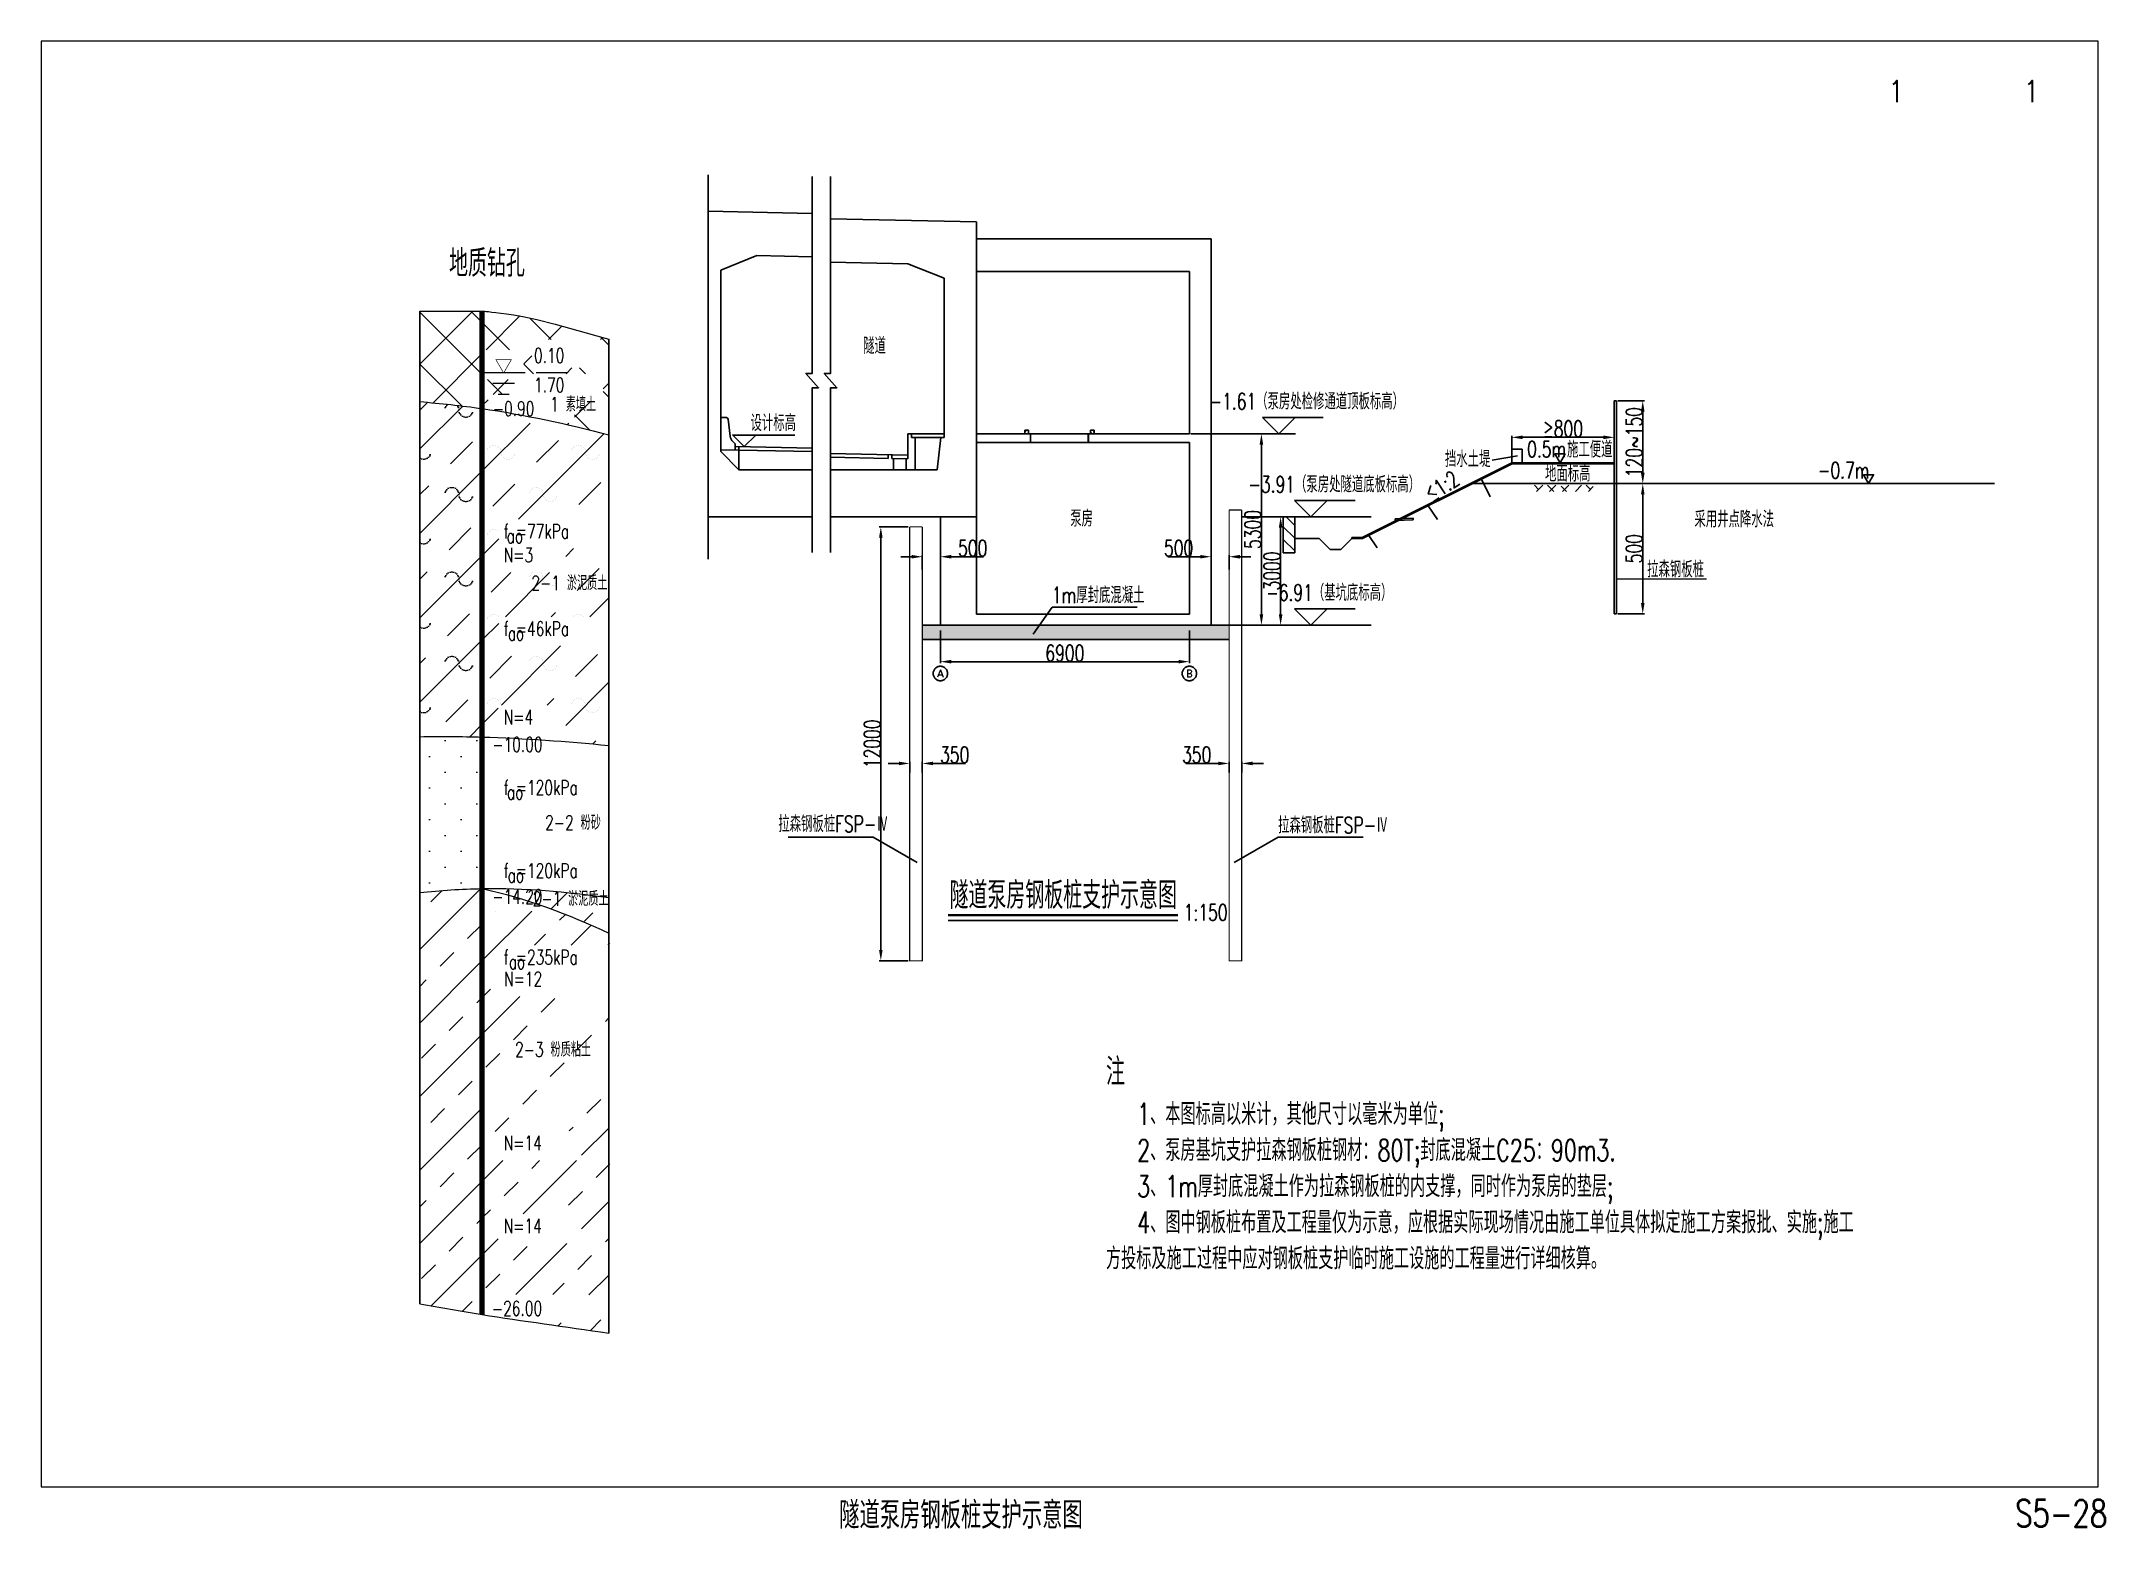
# Paper-space layout '布局1' of a CAD drawing. Header units: millimetres. Extents: x 30 to 411, y 12 to 287.
# The model-space entities are those that its viewports show. They can reach past a viewport. Long polylines and large blocks are cut down to what shows.
import ezdxf
from ezdxf.enums import TextEntityAlignment as Align

# ---------------------------------------------------------------- set-up
doc = ezdxf.new("R2010")
doc.units = ezdxf.units.MM
doc.header["$LTSCALE"] = 1000
for name, pattern in [('ACAD_ISO04W100', [30, 24, -3, 0, -3]), ('CENTER', [2, 1.25, -0.25, 0.25, -0.25]), ('DASHED', [0.75, 0.5, -0.25]), ('连续线', [10, 10, 0])]:
    doc.linetypes.add(name, pattern=pattern)
for name, color, linetype in [('AXIS', 1, 'CENTER'), ('AXIS_TEXT', 7, 'Continuous'), ('C3', 3, 'Continuous'), ('DIM', 3, 'Continuous'), ('DIM_ELEV', 3, 'Continuous'), ('GJ', 4, 'Continuous'), ('GZ', 3, 'Continuous'), ('LG', 1, 'Continuous'), ('TEXT', 7, 'Continuous'), ('THIN', 7, 'Continuous'), ('WINDOW', 4, 'Continuous'), ('ZDB', 7, 'Continuous'), ('中心线', 5, 'ACAD_ISO04W100'), ('外轮廓线', 1, 'Continuous'), ('文字', 7, 'Continuous'), ('板桩', 6, 'Continuous'), ('标注', 3, 'Continuous'), ('次轮廓线', 7, 'Continuous'), ('轮廓线', 1, 'Continuous')]:
    doc.layers.add(name, color=color, linetype=linetype)
for name, color, linetype, lineweight in [('poubase', 7, 'Continuous', 9), ('图层1', 7, 'Continuous', 9), ('引线', 7, 'Continuous', 13), ('水位', 7, 'Continuous', 0), ('钻孔孔轴', 7, 'Continuous', 0)]:
    doc.layers.add(name, color=color, linetype=linetype, lineweight=lineweight)
doc.styles.add('_TCH_AXIS', font='COMPLEX', dxfattribs={"bigfont": 'GBCBIG'})
doc.styles.add('COMPLEX', font='COMPLEX')
doc.styles.add('KT_宋体', font='宋体', dxfattribs={"height": 2.5})
doc.styles.get("Standard").update_dxf_attribs({"font": 'simplex1.shx', "width": 0.7, "bigfont": 'hztxt.shx'})
doc.styles.add('tk', font='simplex1.shx', dxfattribs={"width": 0.75, "bigfont": 'hztxt.shx'})
doc.styles.add('TSSD_Label', font='simplex1.shx', dxfattribs={"width": 0.7, "bigfont": 'hztxt.shx'})
doc.dimstyles.get("Standard").update_dxf_attribs({"dimscale": 150, "dimtxt": 3, "dimasz": 2, "dimexe": 0.3, "dimexo": 0.3, "dimgap": 0.09, "dimtad": 1, "dimdec": 0, "dimzin": 0, "dimdsep": 46, "dimtxsty": 'Standard', "dimcen": 0.09, "dimdle": 0.3, "dimclrd": 3, "dimclre": 3, "dimclrt": 3, "dimadec": 0, "dimazin": 0, "dimtfac": 1, "dimtdec": 0, "dimtofl": 0, "dimtmove": 0, "dimatfit": 3, "dimfxl": 0, "dimtolj": 1, "dimtzin": 0, "dimarcsym": 0})
pattern_1 = [(45, (-422956.31, -191806.65), (-88.38835, 88.38835), []), (50, (-422956.3, -191806.65), (358.6301, -31.3761), [37.5, -412.5]), (355, (-422956.3, -191806.65), (-69.3757, 376.0961), [30, -330]), (100.4514, (-422926.42, -191809.27), (289.2547, 344.7198), [31.8701, -350.571]), (46.1842, (-422956.3, -191706.65), (533.6205, -82.7595), [56.25, -618.75]), (96.6356, (-422911.84, -191713.55), (467.3314, 487.059), [47.805, -525.8565]), (351.1842, (-422956.3, -191706.65), (467.331, 487.0593), [45, -495]), (21, (-422906.3, -191731.65), (298.4535, -201.30945), [37.5, -412.5]), (326, (-422906.3, -191731.65), (121.6577, 362.575), [30, -330]), (71.4514, (-422881.44, -191748.43), (420.1113, 161.2652), [31.8701, -350.571]), (37.5, (-422956.31, -191806.65), (6.07993, 166.44693), [0, -326, 0, -335, 0, -331.25]), (7.5, (-422956.3, -191806.65), (131.53477, 197.20586), [0, -191, 0, -318.5, 0, -126.25]), (327.5, (-423067.81, -191806.65), (266.91122, -11.27744), [0, -125, 0, -390, 0, -517.5]), (317.5, (-423117.8, -191806.65), (291.5931, 50.0525), [0, -162.5, 0, -259, 0, -367.5])]

psp = doc.layouts.new('布局1')

# ---------------------------------------------------------------- texts
at = {"style": 'tk', "width": 0.75}
for p in [(371.37, 275.76), (396.37, 275.76)]:
    psp.add_text('1', height=4, dxfattribs=at).set_placement(p)
at = {"layer": 'ZDB', "insert": (226.7, 60.14), "char_height": 4, "width": 140.4615, "attachment_point": 7}
psp.add_mtext('{\\H1.25x;注\\P}   1、本图标高以米计，其他尺寸以毫米为单位;\\P   2、泵房基坑支护拉森钢板桩钢材：80T;封底混凝土C25：90m3.\\P   3、1m厚封底混凝土作为拉森钢板桩的内支撑，同时作为泵房的垫层;\\P   4、图中钢板桩布置及工程量仅为示意，应根据实际现场情况由施工单位具体拟定施工方案报批、实施;施工方投标及施工过程中应对钢板桩支护临时施工设施的工程量进行详细核算。', dxfattribs=at)
at = {"layer": '文字', "style": 'tk', "width": 0.75}
for s, p in [('隧道泵房钢板桩支护示意图', (177.41, 12.27)), ('S5-28', (394.66, 12.59))]:
    psp.add_text(s, height=5, dxfattribs=at).set_placement(p)

msp = doc.modelspace()

# ---------------------------------------------------------------- texts
at = {"layer": 'C3', "color": 0, "width": 0.7}
msp.add_text('≤1:2', height=450, rotation=33.71799, dxfattribs=at).set_placement((-354485.2, -277294.9))
at = {"layer": 'TEXT', "style": 'TSSD_Label', "width": 0.7}
for s, height, p in [('地质钻孔', 750, (-379618.3, -271260.4)), ('-1.61（泵房处检修通道顶板标高）', 450, (-355255.3, -274846)), ('-3.91（泵房处隧道底板标高）', 450, (-354809.1, -277146)), ('-6.91（基坑底标高）', 450, (-355576.2, -280146))]:
    msp.add_text(s, height=height, dxfattribs=at).set_placement(p, align=Align.BOTTOM_RIGHT)
for s, p in [('0.5m', (-351841.7, -276036)), ('施工便道', (-350737.7, -276043.9)), ('挡水土堤', (-354119.6, -276308.7)), ('-0.7m', (-343788, -276622.3)), ('地面标高', (-351346.7, -276711.3)), ('采用井点降水法', (-347205.9, -277978.1)), ('拉森钢板桩', (-348516.3, -279365))]:
    msp.add_text(s, height=450, dxfattribs=at).set_placement(p)
at = {"layer": 'TEXT', "ltscale": 99, "style": 'TSSD_Label', "width": 0.7}
for s, p in [('1m厚封底混凝土', (-365010.9, -280078.8)), ('拉森钢板桩FSP-Ⅳ', (-372593.8, -286420)), ('拉森钢板桩FSP-Ⅳ', (-358745, -286453.3))]:
    msp.add_text(s, height=450, dxfattribs=at).set_placement(p)
at = {"layer": 'THIN', "style": 'TSSD_Label', "width": 0.7}
msp.add_text('0.10', height=400, dxfattribs=at).set_placement((-378944.5, -273536), align=Align.BOTTOM_CENTER)
msp.add_text('1.70', height=400, dxfattribs=at).set_placement((-378944.5, -273836), align=Align.TOP_CENTER)
for s, p in [('1 素填土', (-378279.9, -274565.8)), ('2-1 淤泥质土', (-378382.5, -279516.8)), ('2-2 粉砂', (-378283.5, -286156.1)), ('2-1 淤泥质土', (-378349.4, -288263.1)), ('2-3 粉质粘土', (-378836.4, -292443.7))]:
    msp.add_text(s, height=400, dxfattribs=at).set_placement(p, align=Align.MIDDLE_CENTER)
for s, p in [('-0.90', (-380505.7, -274686)), ('-10.00', (-380518.7, -283994)), ('-14.20', (-380518.7, -288207)), ('-26.00', (-380531.5, -299618.3))]:
    msp.add_text(s, height=400, dxfattribs=at).set_placement(p, align=Align.MIDDLE_LEFT)
for s, p in [('f =77kPa', (-380205.7, -277886)), ('N=3', (-380205.7, -278544)), ('f =46kPa', (-380205.7, -280586)), ('N=4', (-380205.7, -283036)), ('f =120kPa', (-380205.7, -284986)), ('f =120kPa', (-380205.7, -287286)), ('f =235kPa', (-380205.7, -289686)), ('N=12', (-380192.9, -290289.6)), ('N=14', (-380205.7, -294836)), ('N=14', (-380205.7, -297136))]:
    msp.add_text(s, height=400, dxfattribs=at).set_placement(p, align=Align.TOP_LEFT)
for p in [(-380123.3, -278534), (-380091.5, -281234), (-380115.9, -285634), (-380093.7, -287934), (-380063.1, -290334)]:
    msp.add_text('ao', height=400, dxfattribs=at).set_placement(p, align=Align.BOTTOM_LEFT)
at = {"layer": '文字', "width": 0.7}
for s, p in [('隧道', (-369927.9, -272946.9)), ('设计标高', (-372733.3, -275084.6)), ('泵房', (-364188.8, -277731.4))]:
    msp.add_text(s, height=450, dxfattribs=at).set_placement(p, align=Align.MIDDLE_CENTER)
for s, height, p in [('隧道泵房钢板桩支护示意图', 750, (-367849.2, -288546.6)), ('1:150', 450, (-361358.1, -288871.6))]:
    msp.add_text(s, height=height, dxfattribs=at).set_placement(p)
at = {"layer": '水位', "color": 7, "style": 'KT_宋体'}
msp.add_text('▽', height=360, dxfattribs=at).set_placement((-380205.7, -273794), align=Align.BOTTOM_CENTER)

# ---------------------------------------------------------------- blocks, each defined once
blk = doc.blocks.new('*D6')
at = {"layer": 'DEFPOINTS', "color": 0, "ltscale": 100}
for p in [(-349429, -275483), (-352268, -276186), (-349429, -276216)]:
    blk.add_point(p, dxfattribs=at)
at = {"layer": 'DIM', "color": 3, "lineweight": -2, "ltscale": 100}
for p, q in [((-352268, -276141), (-352268, -275438)), ((-351968, -275483), (-349729, -275483)), ((-349429, -276171), (-349429, -275438))]:
    blk.add_line(p, q, dxfattribs=at)
at = {"layer": 'DIM', "color": 3, "ltscale": 100}
for points in [[(-351968, -275433), (-351968, -275533), (-352268, -275483)], [(-349729, -275433), (-349729, -275533), (-349429, -275483)]]:
    blk.add_solid(points, dxfattribs=at)
at = {"layer": 'DIM', "color": 3, "ltscale": 100, "insert": (-350849, -275245), "char_height": 450, "attachment_point": 5}
blk.add_mtext('\\A1;≥800', dxfattribs=at)
blk = doc.blocks.new('*D7')
at = {"layer": 'DEFPOINTS', "color": 0, "ltscale": 100}
for p in [(-349370, -274472), (-349370, -276764), (-348638, -276764)]:
    blk.add_point(p, dxfattribs=at)
at = {"layer": 'DIM', "color": 3, "lineweight": -2, "ltscale": 100}
for p, q in [((-349325, -274472), (-348593, -274472)), ((-348638, -274772), (-348638, -276464)), ((-349325, -276764), (-348593, -276764))]:
    blk.add_line(p, q, dxfattribs=at)
at = {"layer": 'DIM', "color": 3, "ltscale": 100}
for points in [[(-348688, -274772), (-348588, -274772), (-348638, -274472)], [(-348688, -276464), (-348588, -276464), (-348638, -276764)]]:
    blk.add_solid(points, dxfattribs=at)
at = {"layer": 'DIM', "color": 3, "ltscale": 100, "insert": (-348877, -275618), "char_height": 450, "attachment_point": 5, "rotation": 90}
blk.add_mtext('\\A1;120~150', dxfattribs=at)
blk = doc.blocks.new('*D8')
at = {"layer": 'DEFPOINTS', "color": 0, "ltscale": 100}
for p in [(-349370, -276764), (-349370, -280373), (-348638, -280373)]:
    blk.add_point(p, dxfattribs=at)
at = {"layer": 'DIM', "color": 3, "lineweight": -2, "ltscale": 100}
for p, q in [((-349325, -276764), (-348593, -276764)), ((-348638, -277064), (-348638, -280073)), ((-349325, -280373), (-348593, -280373))]:
    blk.add_line(p, q, dxfattribs=at)
at = {"layer": 'DIM', "color": 3, "ltscale": 100}
for points in [[(-348688, -277064), (-348588, -277064), (-348638, -276764)], [(-348688, -280073), (-348588, -280073), (-348638, -280373)]]:
    blk.add_solid(points, dxfattribs=at)
at = {"layer": 'DIM', "color": 3, "ltscale": 100, "insert": (-348877, -278568), "char_height": 450, "attachment_point": 5, "rotation": 90}
blk.add_mtext('\\A1;500', dxfattribs=at)
blk = doc.blocks.new('*D9')
at = {"color": 3, "lineweight": -2}
for p, q in [((-368103, -281252), (-368103, -281744)), ((-361203, -281252), (-361203, -281744)), ((-367803, -281699), (-361503, -281699))]:
    blk.add_line(p, q, dxfattribs=at)
at = {"color": 3}
for points in [[(-367803, -281649), (-367803, -281749), (-368103, -281699)], [(-361503, -281649), (-361503, -281749), (-361203, -281699)]]:
    blk.add_solid(points, dxfattribs=at)
at = {"layer": 'DEFPOINTS', "color": 0}
for p in [(-368103, -281207), (-361203, -281207), (-361203, -281699)]:
    blk.add_point(p, dxfattribs=at)
at = {"color": 3, "insert": (-364653, -281461), "char_height": 450, "attachment_point": 5}
blk.add_mtext('\\A1;6900', dxfattribs=at)
blk = doc.blocks.new('_AXISO')
blk.add_circle((0, 0), 0.5)
at = {"layer": 'AXIS_TEXT', "style": 'COMPLEX', "width": 1.041667}
blk.add_attdef('A', text='', height=0.56, dxfattribs=at).set_placement((-0.25, -0.28), (0.25, -0.28), align=Align.FIT)
blk = doc.blocks.new('*D10')
at = {"color": 3, "lineweight": -2}
for p, q in [((-361158, -275386), (-359161, -275386)), ((-359206, -275686), (-359206, -280386)), ((-361158, -280686), (-359161, -280686))]:
    blk.add_line(p, q, dxfattribs=at)
at = {"color": 3}
for points in [[(-359256, -275686), (-359156, -275686), (-359206, -275386)], [(-359256, -280386), (-359156, -280386), (-359206, -280686)]]:
    blk.add_solid(points, dxfattribs=at)
at = {"layer": 'DEFPOINTS', "color": 0}
for p in [(-361203, -275386), (-361203, -280686), (-359206, -280686)]:
    blk.add_point(p, dxfattribs=at)
at = {"color": 3, "insert": (-359445, -278036), "char_height": 450, "attachment_point": 5, "rotation": 90}
blk.add_mtext('\\A1;5300', dxfattribs=at)
blk = doc.blocks.new('*D11')
at = {"color": 3, "lineweight": -2}
for p, q in [((-360403, -284518), (-361297, -284518)), ((-360103, -284768), (-360103, -284473)), ((-359753, -284768), (-359753, -284473)), ((-359453, -284518), (-359153, -284518))]:
    blk.add_line(p, q, dxfattribs=at)
at = {"color": 3}
for points in [[(-360403, -284468), (-360403, -284568), (-360103, -284518)], [(-359453, -284468), (-359453, -284568), (-359753, -284518)]]:
    blk.add_solid(points, dxfattribs=at)
at = {"layer": 'DEFPOINTS', "color": 0}
for p in [(-360103, -284518), (-360103, -284813), (-359753, -284813)]:
    blk.add_point(p, dxfattribs=at)
at = {"color": 3, "insert": (-361000, -284279), "char_height": 450, "attachment_point": 5}
blk.add_mtext('\\A1;350', dxfattribs=at)
blk = doc.blocks.new('*D12')
at = {"color": 3, "lineweight": -2}
for p, q in [((-369253, -284518), (-369553, -284518)), ((-368953, -284768), (-368953, -284473)), ((-368603, -284768), (-368603, -284473)), ((-368303, -284518), (-367409, -284518))]:
    blk.add_line(p, q, dxfattribs=at)
at = {"color": 3}
for points in [[(-369253, -284468), (-369253, -284568), (-368953, -284518)], [(-368303, -284468), (-368303, -284568), (-368603, -284518)]]:
    blk.add_solid(points, dxfattribs=at)
at = {"layer": 'DEFPOINTS', "color": 0}
for p in [(-368603, -284518), (-368953, -284813), (-368603, -284813)]:
    blk.add_point(p, dxfattribs=at)
at = {"color": 3, "insert": (-367706, -284279), "char_height": 450, "attachment_point": 5}
blk.add_mtext('\\A1;350', dxfattribs=at)
blk = doc.blocks.new('*D13')
at = {"color": 3, "lineweight": -2}
for p, q in [((-368903, -278791), (-369203, -278791)), ((-368603, -279141), (-368603, -278746)), ((-368103, -279141), (-368103, -278746)), ((-367803, -278791), (-366909, -278791))]:
    blk.add_line(p, q, dxfattribs=at)
at = {"color": 3}
for points in [[(-368903, -278741), (-368903, -278841), (-368603, -278791)], [(-367803, -278741), (-367803, -278841), (-368103, -278791)]]:
    blk.add_solid(points, dxfattribs=at)
at = {"layer": 'DEFPOINTS', "color": 0}
for p in [(-368603, -278791), (-368603, -279186), (-368103, -279186)]:
    blk.add_point(p, dxfattribs=at)
at = {"color": 3, "insert": (-367206, -278553), "char_height": 450, "attachment_point": 5}
blk.add_mtext('\\A1;500', dxfattribs=at)
blk = doc.blocks.new('*D14')
at = {"color": 3, "lineweight": -2}
for p, q in [((-360903, -278791), (-361797, -278791)), ((-360603, -279141), (-360603, -278746)), ((-360103, -279141), (-360103, -278746)), ((-359803, -278791), (-359503, -278791))]:
    blk.add_line(p, q, dxfattribs=at)
at = {"color": 3}
for points in [[(-360903, -278741), (-360903, -278841), (-360603, -278791)], [(-359803, -278741), (-359803, -278841), (-360103, -278791)]]:
    blk.add_solid(points, dxfattribs=at)
at = {"layer": 'DEFPOINTS', "color": 0}
for p in [(-360103, -278791), (-360603, -279186), (-360103, -279186)]:
    blk.add_point(p, dxfattribs=at)
at = {"color": 3, "insert": (-361500, -278553), "char_height": 450, "attachment_point": 5}
blk.add_mtext('\\A1;500', dxfattribs=at)
blk = doc.blocks.new('*D15')
at = {"color": 3, "lineweight": -2}
for p, q in [((-358931, -277686), (-358629, -277686)), ((-358674, -277986), (-358674, -280386)), ((-359259, -280686), (-358629, -280686))]:
    blk.add_line(p, q, dxfattribs=at)
at = {"color": 3}
for points in [[(-358724, -277986), (-358624, -277986), (-358674, -277686)], [(-358724, -280386), (-358624, -280386), (-358674, -280686)]]:
    blk.add_solid(points, dxfattribs=at)
at = {"layer": 'DEFPOINTS', "color": 0}
for p in [(-358976, -277686), (-359304, -280686), (-358674, -280686)]:
    blk.add_point(p, dxfattribs=at)
at = {"color": 3, "insert": (-358913, -279186), "char_height": 450, "attachment_point": 5, "rotation": 90}
blk.add_mtext('\\A1;3000', dxfattribs=at)
blk = doc.blocks.new('*D16')
at = {"color": 3, "lineweight": -2}
for p, q in [((-368998, -277964), (-369798, -277964)), ((-369753, -278264), (-369753, -289686)), ((-368998, -289986), (-369798, -289986))]:
    blk.add_line(p, q, dxfattribs=at)
at = {"color": 3}
for points in [[(-369803, -278264), (-369703, -278264), (-369753, -277964)], [(-369803, -289686), (-369703, -289686), (-369753, -289986)]]:
    blk.add_solid(points, dxfattribs=at)
at = {"layer": 'DEFPOINTS', "color": 0}
for p in [(-368953, -277964), (-369753, -289986), (-368953, -289986)]:
    blk.add_point(p, dxfattribs=at)
at = {"color": 3, "insert": (-369992, -283975), "char_height": 450, "attachment_point": 5, "rotation": 90}
blk.add_mtext('\\A1;12000', dxfattribs=at)

# ---------------------------------------------------------------- dimensions: what is measured, and where the dimension line sits
at = {"color": 0}
for base, p1, p2, picture, middle in [((-359206.5, -280686), (-361202.9, -275386), (-361202.9, -280686), '*D10', (-359445, -278036)), ((-358674.4, -280686), (-358975.7, -277686.4), (-359304.4, -280686), '*D15', (-358912.9, -279186.2))]:
    dim = msp.add_linear_dim(base=base, p1=p1, p2=p2, angle=90, dimstyle='Standard', dxfattribs=at)
    dim.commit()
    dim.dimension.update_dxf_attribs({"geometry": picture, "text_midpoint": middle})
dim = msp.add_linear_dim(base=(-369753.2, -289986), p1=(-368952.9, -277964), p2=(-368952.9, -289986), angle=90, text='12000', dimstyle='Standard', dxfattribs=at)
dim.commit()
dim.dimension.update_dxf_attribs({"geometry": '*D16', "text_midpoint": (-369991.7, -283975)})
for base, p1, p2, angle, picture, middle in [((-368602.9, -278791.5), (-368102.9, -279186), (-368602.9, -279186), 180, '*D13', (-367205.9, -278791.5)), ((-360102.9, -278791.5), (-360602.9, -279186), (-360102.9, -279186), 0, '*D14', (-361499.9, -278791.5))]:
    dim = msp.add_linear_dim(base=base, p1=p1, p2=p2, angle=angle, dimstyle='Standard', dxfattribs=at)
    dim.commit()
    dim.dimension.update_dxf_attribs({"geometry": picture, "text_midpoint": middle, "dimtype": 161})
for p1, p2, distance, picture, middle in [((-368102.9, -281207), (-361202.9, -281207), -492.4, '*D9', (-364652.9, -281460.9)), ((-368952.9, -284813.1), (-368602.9, -284813.1), 295.3, '*D12', (-367705.9, -284279.3)), ((-359752.9, -284813.1), (-360102.9, -284813.1), -295.3, '*D11', (-360999.9, -284279.3))]:
    dim = msp.add_aligned_dim(p1=p1, p2=p2, distance=distance, dimstyle='Standard', dxfattribs=at)
    dim.commit()
    dim.dimension.update_dxf_attribs({"geometry": picture, "text_midpoint": middle})
at = {"layer": 'DIM', "ltscale": 100}
for base, p1, p2, angle, text, picture, middle in [((-348638, -276763.8), (-349370.3, -274472.3), (-349370.3, -276763.8), 90, '120~150', '*D7', (-348876.5, -275618.1)), ((-349429.1, -275483.3), (-352268.2, -276185.5), (-349429.1, -276215.5), 180, '≥800', '*D6', (-350848.6, -275244.8)), ((-348638, -280372.6), (-349370.3, -276763.8), (-349370.3, -280372.6), 90, '500', '*D8', (-348876.5, -278568.2))]:
    dim = msp.add_linear_dim(base=base, p1=p1, p2=p2, angle=angle, text=text, dimstyle='Standard', dxfattribs=at)
    dim.commit()
    dim.dimension.update_dxf_attribs({"geometry": picture, "text_midpoint": middle})

# ---------------------------------------------------------------- hatches: boundary and pattern name
h = msp.add_hatch()
h.set_pattern_fill('ANGLE', color=8, scale=10, style=0)
h.set_pattern_definition([(0, (0, 0), (0, 69.85), [50.8, -19.05]), (90, (0, 0), (-69.85, 4e-15), [50.8, -19.05])])
h.paths.add_polyline_path([(-368602.9, -280686), (-368602.9, -281086), (-360102.9, -281086), (-360102.9, -280686)])
at = {"layer": 'GZ'}
h = msp.add_hatch(dxfattribs=at)
h.set_pattern_fill('ANSI38', color=256, scale=80, style=0)
h.set_pattern_definition([(45, (-840948.37, -555853.95), (-179.60512, 179.60512), []), (135, (-840948.37, -555853.95), (-538.81537, 179.60512), [635, -381])])
h.paths.add_polyline_path([(-350009.2, -276985.5), (-350009.2, -276811.9), (-351723.5, -276811.9), (-351723.5, -276985.5)])
h = msp.add_hatch(dxfattribs=at)
h.set_pattern_fill('ANSI31', color=256, scale=2000, style=0)
h.set_pattern_definition([(135, (177603.26, -549706.7), (176.7767, 176.7767), [])])
h.paths.add_polyline_path([(-358602.9, -277686.4), (-358283.3, -277686.4), (-358283.3, -278686.4), (-358602.9, -278686.4)])
at = {"layer": '图层1'}
h = msp.add_hatch(dxfattribs=at)
h.set_pattern_fill('素填土', color=256, scale=90, style=0)
h.set_pattern_definition([(45, (-559651.2, -342576), (-720.0186, 720.0186), []), (135, (-558211.2, -342576), (-720.0186, -720.0186), [])])
h.paths.add_polyline_path([(-395470.6, -273207.2), (-393501.4, -273207.2), (-393501.4, -272419.7), (-395470.6, -272419.7)], flags=25)
h.paths.add_polyline_path([(-395470.6, -272259.2), (-393501.4, -272259.2), (-393501.4, -271471.7), (-395470.6, -271471.7)], flags=9)
h.paths.add_polyline_path([(-396820.2, -272583.5), (-395691.9, -272583.5), (-395691.9, -271758.5), (-396820.2, -271758.5)], flags=24)
h.paths.add_polyline_path([(-382527.3, -271986), (-382527.3, -274493.5), (-382514.2, -274494.6), (-382469.1, -274498.5), (-382424, -274502.5), (-382378.9, -274506.5), (-382333.8, -274510.6), (-382288.7, -274514.7), (-382243.6, -274518.9), (-382198.5, -274523.1), (-382153.4, -274527.4), (-382108.4, -274531.7), (-382063.3, -274536.1), (-382018.2, -274540.6), (-381973.2, -274545.1), (-381928.2, -274549.7), (-381883.2, -274554.3), (-381838.2, -274559), (-381793.2, -274563.8), (-381748.2, -274568.6), (-381703.2, -274573.5), (-381658.2, -274578.4), (-381613.2, -274583.4), (-381568.3, -274588.5), (-381523.4, -274593.6), (-381478.4, -274598.9), (-381433.5, -274604.2), (-381388.6, -274609.5), (-381343.7, -274614.9), (-381298.8, -274620.4), (-381253.9, -274626), (-381209, -274631.7), (-381164.2, -274637.4), (-381119.3, -274643.2), (-381074.5, -274649.1), (-381029.7, -274655), (-380984.9, -274661.1), (-380940.1, -274667.2), (-380895.3, -274673.4), (-380850.5, -274679.6), (-380805.7, -274686), (-380805.7, -271986)])
h = msp.add_hatch(dxfattribs=at)
h.set_pattern_fill('粉砂', color=256, scale=109.5, style=0)
h.set_pattern_definition([(0, (-559651.15, -342576), (438, 438), [0, -876])])
h.paths.add_polyline_path([(-390677.6, -286801), (-386871, -286801), (-386871, -285621), (-390677.6, -285621)], flags=24)
h.paths.add_polyline_path([(-396838.1, -290704.7), (-394015.6, -290704.7), (-394015.6, -289917.2), (-396838.1, -289917.2)], flags=9)
h.paths.add_polyline_path([(-396705.8, -286317.1), (-393883.3, -286317.1), (-393883.3, -285529.6), (-396705.8, -285529.6)], flags=24)
h.paths.add_polyline_path([(-381933, -287978.2), (-380878.5, -287978.2), (-380878.5, -287118.7), (-381933, -287118.7)], flags=8)
h.paths.add_polyline_path([(-381933, -287978.2), (-380878.5, -287978.2), (-380878.5, -287118.7), (-381933, -287118.7)], flags=24)
h.paths.add_polyline_path([(-383975.1, -288240.1), (-381663.9, -288240.1), (-381663.9, -287417.9), (-383975.1, -287417.9)], flags=24)
h.paths.add_polyline_path([(-381911.2, -288397.5), (-380900.2, -288397.5), (-380900.2, -287668.5), (-381911.2, -287668.5)], flags=25)
h.paths.add_polyline_path([(-396404.6, -288021.4), (-394093.8, -288021.4), (-394093.8, -287200.3), (-396404.6, -287200.3)], flags=24)
h.paths.add_polyline_path([(-396404.8, -285722.4), (-394536.6, -285722.4), (-394536.6, -284900.1), (-396404.8, -284900.1)], flags=24)
h.paths.add_polyline_path([(-382788, -286439.1), (-381898.4, -286439.1), (-381898.4, -285370.4), (-382788, -285370.4)], flags=24)
h.paths.add_polyline_path([(-382527.3, -283777.8), (-382527.3, -288095.4), (-382488.5, -288091.3), (-382426.2, -288084.8), (-382363.8, -288078.6), (-382301.5, -288072.5), (-382239.2, -288066.7), (-382176.9, -288061), (-382114.5, -288055.4), (-382052.2, -288050.1), (-381989.9, -288045), (-381927.6, -288040.1), (-381865.2, -288035.3), (-381802.9, -288030.8), (-381740.6, -288026.4), (-381678.3, -288022.2), (-381615.9, -288018.3), (-381553.6, -288014.5), (-381491.3, -288011), (-381429, -288007.6), (-381366.7, -288004.5), (-381304.3, -288001.6), (-381242, -287998.9), (-381179.7, -287996.4), (-381117.4, -287994.1), (-381055, -287992), (-380992.7, -287990.2), (-380930.4, -287988.6), (-380868.1, -287987.2), (-380805.7, -287986), (-380805.7, -283786), (-380868.9, -283784.3), (-380932.1, -283782.7), (-380995.3, -283781.3), (-381058.6, -283779.9), (-381121.8, -283778.6), (-381185, -283777.5), (-381248.3, -283776.4), (-381311.5, -283775.5), (-381374.7, -283774.7), (-381438, -283774), (-381501.3, -283773.3), (-381564.5, -283772.8), (-381627.8, -283772.4), (-381691.1, -283772.1), (-381754.3, -283771.9), (-381817.6, -283771.8), (-381880.9, -283771.8), (-381944.2, -283772), (-382007.5, -283772.2), (-382070.8, -283772.5), (-382134.1, -283772.9), (-382197.4, -283773.4), (-382260.7, -283774.1), (-382324, -283774.8), (-382387.3, -283775.6), (-382450.6, -283776.6), (-382513.9, -283777.6)])
h.paths.add_polyline_path([(-382527.3, -271730), (-376302.6, -271730), (-376302.6, -301013), (-382527.3, -301013)])
h.paths.add_polyline_path([(-382527.3, -271730), (-376302.6, -271730), (-376302.6, -301013), (-382527.3, -301013)])
h = msp.add_hatch(dxfattribs=at)
h.set_pattern_fill('淤泥质粉质粘土', color=256, scale=39, style=0)
h.set_pattern_definition([(45, (-559639.5, -342509.5), (1e-13, 2339.647), [0, -1654.38]), (45, (-559625, -342478.5), (1e-13, 2339.647), [0, -1654.38]), (45, (-559592.7, -342439.5), (1e-13, 2339.647), [0, -1654.38]), (45, (-559553.7, -342407.1), (1e-13, 2339.647), [0, -1654.38]), (45, (-559504.9, -342387.2), (1e-13, 2339.647), [0, -1654.38]), (45, (-559456.2, -342381), (1e-13, 2339.647), [0, -1654.38]), (45, (-559407.4, -342387.2), (1e-13, 2339.647), [0, -1654.38]), (45, (-559358.7, -342407.1), (1e-13, 2339.647), [0, -1654.38]), (45, (-559319.7, -342439.5), (1e-13, 2339.647), [0, -1654.38]), (45, (-559287.3, -342478.5), (1e-13, 2339.647), [0, -1654.38]), (45, (-559272.9, -342509.5), (1e-13, 2339.647), [0, -1654.38]), (45, (-559261.2, -342576), (1e-13, 2339.647), [0, -1654.38]), (45, (-559249.5, -342642.5), (1e-13, 2339.647), [0, -1654.38]), (45, (-559235, -342673.5), (1e-13, 2339.647), [0, -1654.38]), (45, (-559202.7, -342712.5), (1e-13, 2339.647), [0, -1654.38]), (45, (-559163.7, -342744.9), (1e-13, 2339.647), [0, -1654.38]), (45, (-559114.9, -342764.7), (1e-13, 2339.647), [0, -1654.38]), (45, (-559066.2, -342771), (1e-13, 2339.647), [0, -1654.38]), (45, (-559017.4, -342764.7), (1e-13, 2339.647), [0, -1654.38]), (45, (-558968.7, -342744.9), (1e-13, 2339.647), [0, -1654.38]), (45, (-558929.7, -342712.5), (1e-13, 2339.647), [0, -1654.38]), (45, (-558897.3, -342673.5), (1e-13, 2339.647), [0, -1654.38]), (45, (-558882.9, -342642.5), (1e-13, 2339.647), [0, -1654.38]), (45, (-559261.2, -342576), (-1169.823, 1169.823), []), (45, (-557996.8, -342576), (-1169.823, 1169.823), [858, -858])])
h.paths.add_polyline_path([(-381933, -281278.2), (-380878.5, -281278.2), (-380878.5, -280418.7), (-381933, -280418.7)], flags=24)
h.paths.add_polyline_path([(-381933, -281278.2), (-380878.5, -281278.2), (-380878.5, -280418.7), (-381933, -280418.7)], flags=8)
h.paths.add_polyline_path([(-381933, -278578.2), (-380878.5, -278578.2), (-380878.5, -277718.7), (-381933, -277718.7)], flags=24)
h.paths.add_polyline_path([(-381933, -278578.2), (-380878.5, -278578.2), (-380878.5, -277718.7), (-381933, -277718.7)], flags=8)
h.paths.add_polyline_path([(-396098.3, -274085.6), (-395584.6, -274085.6), (-395584.6, -273824.6), (-396098.3, -273824.6)], flags=8)
h.paths.add_polyline_path([(-396589.8, -274126.1), (-392906.4, -274126.1), (-392906.4, -273316.1), (-396589.8, -273316.1)], flags=24)
h.paths.add_polyline_path([(-381911.2, -283697.5), (-380900.2, -283697.5), (-380900.2, -282968.5), (-381911.2, -282968.5)], flags=24)
h.paths.add_polyline_path([(-381911.2, -278997.5), (-380900.2, -278997.5), (-380900.2, -278268.5), (-381911.2, -278268.5)], flags=24)
h.paths.add_polyline_path([(-396404.8, -285722.4), (-394536.6, -285722.4), (-394536.6, -284900.1), (-396404.8, -284900.1)], flags=25)
h.paths.add_polyline_path([(-396404.8, -283322.4), (-394536.6, -283322.4), (-394536.6, -282500.1), (-396404.8, -282500.1)], flags=24)
h.paths.add_polyline_path([(-396404.6, -281021.4), (-394536.8, -281021.4), (-394536.8, -280200.3), (-396404.6, -280200.3)], flags=24)
h.paths.add_polyline_path([(-396404.6, -278621.4), (-394536.8, -278621.4), (-394536.8, -277800.3), (-396404.6, -277800.3)], flags=24)
h.paths.add_polyline_path([(-382527.3, -274493.5), (-382527.3, -283777.8), (-382577.2, -283778.7), (-382513.9, -283777.6), (-382450.6, -283776.6), (-382387.3, -283775.6), (-382324, -283774.8), (-382260.7, -283774.1), (-382197.4, -283773.4), (-382134.1, -283772.9), (-382070.8, -283772.5), (-382007.5, -283772.2), (-381944.2, -283772), (-381880.9, -283771.8), (-381817.6, -283771.8), (-381754.3, -283771.9), (-381691.1, -283772.1), (-381627.8, -283772.4), (-381564.5, -283772.8), (-381501.3, -283773.3), (-381438, -283774), (-381374.7, -283774.7), (-381311.5, -283775.5), (-381248.3, -283776.4), (-381185, -283777.5), (-381121.8, -283778.6), (-381058.6, -283779.9), (-380995.3, -283781.3), (-380932.1, -283782.7), (-380868.9, -283784.3), (-380805.7, -283786), (-380805.7, -274686), (-380867.9, -274677.2), (-380930.2, -274668.5), (-380992.5, -274660), (-381054.8, -274651.7), (-381117.1, -274643.5), (-381179.4, -274635.4), (-381241.8, -274627.5), (-381304.1, -274619.8), (-381366.5, -274612.2), (-381429, -274604.7), (-381491.4, -274597.4), (-381553.9, -274590.1), (-381616.3, -274583.1), (-381678.8, -274576.1), (-381741.3, -274569.3), (-381803.9, -274562.6), (-381866.4, -274556), (-381929, -274549.6), (-381991.6, -274543.3), (-382054.2, -274537), (-382116.8, -274530.9), (-382179.5, -274524.9), (-382242.1, -274519), (-382304.8, -274513.2), (-382367.5, -274507.5), (-382430.2, -274502), (-382492.9, -274496.5)])
h.paths.add_polyline_path([(-385956.6, -274272.7), (-385926.1, -274274.6), (-385893.5, -274276.6)])
h.paths.add_polyline_path([(-384824.1, -283881.8), (-384855.8, -283884.2), (-384792.5, -283879.6)])
h.paths.add_polyline_path([(-384950.6, -283891.2), (-384982.2, -283893.6), (-384919, -283888.8)])
h.paths.add_polyline_path([(-384697.6, -283872.9), (-384729.3, -283875.1), (-384666, -283870.8)])
h.paths.add_polyline_path([(-386082.8, -274264.8), (-386052.1, -274266.8), (-386019.7, -274268.8)])
h.paths.add_polyline_path([(-384571.1, -283864.3), (-384602.8, -283866.5), (-384539.5, -283862.3)])
h.paths.add_polyline_path([(-385077, -283900.8), (-385108.6, -283903.3), (-385045.4, -283898.4)])
h.paths.add_polyline_path([(-384444.6, -283856.1), (-384476.3, -283858.1), (-384413, -283854.1)])
h.paths.add_polyline_path([(-386208.9, -274256.7), (-386178.2, -274258.7), (-386145.8, -274260.8)])
h.paths.add_polyline_path([(-384318.1, -283848.2), (-384349.7, -283850.2), (-384286.5, -283846.4)])
h.paths.add_polyline_path([(-385203.4, -283910.8), (-385235, -283913.4), (-385171.8, -283908.3)])
h.paths.add_polyline_path([(-384191.5, -283840.7), (-384223.2, -283842.6), (-384159.9, -283839)])
h.paths.add_polyline_path([(-386335, -274248.4), (-386304.2, -274250.5), (-386272, -274252.6)])
h.paths.add_polyline_path([(-384064.9, -283833.6), (-384096.6, -283835.4), (-384033.3, -283831.9)])
h.paths.add_polyline_path([(-385329.8, -283921.2), (-385361.4, -283923.9), (-385298.2, -283918.6)])
h.paths.add_polyline_path([(-383938.4, -283826.9), (-383970, -283828.6), (-383906.8, -283825.3)])
h.paths.add_polyline_path([(-386461.1, -274239.9), (-386430.3, -274242), (-386398.1, -274244.1)])
h.paths.add_polyline_path([(-383811.8, -283820.5), (-383843.5, -283822.1), (-383780.2, -283819)])
h.paths.add_polyline_path([(-385456.1, -283932), (-385487.8, -283934.7), (-385424.6, -283929.3)])
h.paths.add_polyline_path([(-383685.2, -283814.5), (-383716.9, -283816), (-383653.5, -283813.1)])
h.paths.add_polyline_path([(-386556.5, -284040.1), (-386556.5, -284040.1), (-386560.2, -284040.5)])
h.paths.add_polyline_path([(-383558.5, -283808.9), (-383590.2, -283810.3), (-383526.9, -283807.6)])
h.paths.add_polyline_path([(-386543, -274234.2), (-386524.2, -274235.5), (-386543, -274234.2)])
h.paths.add_polyline_path([(-383431.9, -283803.7), (-383463.6, -283805), (-383400.3, -283802.5)])
h.paths.add_polyline_path([(-385582.4, -283943), (-385614.1, -283945.9), (-385550.9, -283940.3)])
h.paths.add_polyline_path([(-383305.3, -283798.9), (-383337, -283800.1), (-383273.7, -283797.8)])
h.paths.add_polyline_path([(-386434.2, -284026.8), (-386465.7, -284030.1), (-386497.2, -284033.6)])
h.paths.add_polyline_path([(-383178.7, -283794.4), (-383210.4, -283795.6), (-383147, -283793.4)])
h.paths.add_polyline_path([(-385708.7, -283954.5), (-385740.3, -283957.4), (-385677.2, -283951.6)])
h.paths.add_polyline_path([(-383052, -283790.4), (-383083.7, -283791.4), (-383020.4, -283789.5)])
h.paths.add_polyline_path([(-386308.1, -284013.4), (-386339.6, -284016.7), (-386371.2, -284020)])
h.paths.add_polyline_path([(-382925.4, -283786.7), (-382957.1, -283787.6), (-382893.8, -283785.9)])
h.paths.add_polyline_path([(-385835, -283966.2), (-385866.6, -283969.3), (-385803.5, -283963.3)])
h.paths.add_polyline_path([(-382798.8, -283783.5), (-382830.5, -283784.3), (-382767.1, -283782.7)])
h.paths.add_polyline_path([(-386182, -284000.4), (-386213.5, -284003.6), (-386245.1, -284006.8)])
h.paths.add_polyline_path([(-382672.1, -283780.6), (-382703.8, -283781.3), (-382640.5, -283780)])
h.paths.add_polyline_path([(-385961.2, -283978.3), (-385992.8, -283981.4), (-385929.7, -283975.3)])
h.paths.add_polyline_path([(-385830.5, -274280.5), (-385800.1, -274282.4), (-385767.4, -274284.3)])
h.paths.add_polyline_path([(-386087.4, -283990.8), (-386119, -283994), (-386055.9, -283987.7)])
h = msp.add_hatch(dxfattribs=at)
h.set_pattern_fill('粉质粘土', color=256, scale=90, style=0)
h.set_pattern_definition([(45, (-559651.2, -342576), (-1018.234, 1018.234), []), (45, (-558632.8, -342576), (-1018.234, 1018.234), [540, -540])])
h.paths.add_polyline_path([(-390431.1, -294792.6), (-384916.1, -294792.6), (-384916.1, -293607.6), (-390431.1, -293607.6)], flags=24)
h.paths.add_polyline_path([(-396838.1, -290704.7), (-394015.6, -290704.7), (-394015.6, -289917.2), (-396838.1, -289917.2)], flags=24)
h.paths.add_polyline_path([(-381933, -290378.2), (-380878.5, -290378.2), (-380878.5, -289518.7), (-381933, -289518.7)], flags=8)
h.paths.add_polyline_path([(-381933, -290378.2), (-380878.5, -290378.2), (-380878.5, -289518.7), (-381933, -289518.7)], flags=24)
h.paths.add_polyline_path([(-381911.2, -297797.5), (-380900.2, -297797.5), (-380900.2, -297068.5), (-381911.2, -297068.5)], flags=24)
h.paths.add_polyline_path([(-381911.2, -295497.5), (-380900.2, -295497.5), (-380900.2, -294768.5), (-381911.2, -294768.5)], flags=24)
h.paths.add_polyline_path([(-381911.2, -290797.5), (-380900.2, -290797.5), (-380900.2, -290068.5), (-381911.2, -290068.5)], flags=24)
h.paths.add_polyline_path([(-383975.1, -288240.1), (-381663.9, -288240.1), (-381663.9, -287417.9), (-383975.1, -287417.9)], flags=9)
h.paths.add_polyline_path([(-381911.2, -288397.5), (-380900.2, -288397.5), (-380900.2, -287668.5), (-381911.2, -287668.5)], flags=9)
h.paths.add_polyline_path([(-396404.8, -297422.4), (-394093.6, -297422.4), (-394093.6, -296600.1), (-396404.8, -296600.1)], flags=24)
h.paths.add_polyline_path([(-396404.8, -295122.4), (-394093.6, -295122.4), (-394093.6, -294300.1), (-396404.8, -294300.1)], flags=24)
h.paths.add_polyline_path([(-396404.8, -292722.4), (-394093.6, -292722.4), (-394093.6, -291900.1), (-396404.8, -291900.1)], flags=24)
h.paths.add_polyline_path([(-386763.6, -298815.1), (-386791.1, -298811.8), (-386735.7, -298818.5)])
h.paths.add_polyline_path([(-386874.5, -298801.9), (-386902.1, -298798.7), (-386846.6, -298805.2)])
h.paths.add_polyline_path([(-386653, -298828.6), (-386680.5, -298825.2), (-386625.3, -298832.1)])
h.paths.add_polyline_path([(-386985.8, -298788.9), (-387013.5, -298785.8), (-386957.8, -298792.2)])
h.paths.add_polyline_path([(-382527.3, -288095.4), (-382527.3, -299493.9), (-382508.6, -299497.2), (-382454.8, -299506.7), (-382401, -299516.2), (-382347.1, -299525.7), (-382293.2, -299535.1), (-382239.1, -299544.6), (-382185.1, -299554.1), (-382130.9, -299563.5), (-382076.7, -299573), (-382022.4, -299582.4), (-381968.1, -299591.9), (-381913.6, -299601.3), (-381859.1, -299610.7), (-381804.5, -299620.1), (-381749.8, -299629.5), (-381695, -299638.9), (-381640.2, -299648.2), (-381585.3, -299657.5), (-381530.2, -299666.9), (-381475.1, -299676.2), (-381419.9, -299685.4), (-381364.6, -299694.7), (-381309.2, -299703.9), (-381253.6, -299713.2), (-381198, -299722.4), (-381142.3, -299731.5), (-381086.5, -299740.7), (-381030.6, -299749.8), (-380974.5, -299758.9), (-380918.4, -299767.9), (-380862.1, -299777), (-380805.7, -299786), (-380805.7, -287986), (-380868.1, -287987.2), (-380930.4, -287988.6), (-380992.7, -287990.2), (-381055, -287992), (-381117.4, -287994.1), (-381179.7, -287996.4), (-381242, -287998.9), (-381304.3, -288001.6), (-381366.7, -288004.5), (-381429, -288007.6), (-381491.3, -288011), (-381553.6, -288014.5), (-381615.9, -288018.3), (-381678.3, -288022.2), (-381740.6, -288026.4), (-381802.9, -288030.8), (-381865.2, -288035.3), (-381927.6, -288040.1), (-381989.9, -288045), (-382052.2, -288050.1), (-382114.5, -288055.4), (-382176.9, -288061), (-382239.2, -288066.7), (-382301.5, -288072.5), (-382363.8, -288078.6), (-382426.2, -288084.8), (-382488.5, -288091.3)])
h.paths.add_polyline_path([(-385405.2, -299002.4), (-385431.7, -298998.4), (-385378.2, -299006.6)])
h.paths.add_polyline_path([(-385298.3, -299018.9), (-385324.7, -299014.8), (-385271.3, -299023.1)])
h.paths.add_polyline_path([(-385512.3, -298986.1), (-385538.9, -298982.1), (-385485.3, -298990.2)])
h.paths.add_polyline_path([(-385191.5, -299035.6), (-385217.9, -299031.5), (-385164.6, -299039.9)])
h.paths.add_polyline_path([(-385619.7, -298970), (-385646.3, -298966.1), (-385592.6, -298974.1)])
h.paths.add_polyline_path([(-385085, -299052.5), (-385111.3, -299048.3), (-385058, -299056.8)])
h.paths.add_polyline_path([(-385727.3, -298954.1), (-385754, -298950.2), (-385700.1, -298958.1)])
h.paths.add_polyline_path([(-384978.5, -299069.5), (-385004.8, -299065.3), (-384951.6, -299073.9)])
h.paths.add_polyline_path([(-385835.1, -298938.4), (-385861.8, -298934.6), (-385807.9, -298942.4)])
h.paths.add_polyline_path([(-384872.2, -299086.7), (-384898.4, -299082.5), (-384845.3, -299091.1)])
h.paths.add_polyline_path([(-385943.1, -298923), (-385970, -298919.2), (-385915.9, -298926.9)])
h.paths.add_polyline_path([(-384766.1, -299104.1), (-384792.2, -299099.8), (-384739.2, -299108.5)])
h.paths.add_polyline_path([(-386051.5, -298907.8), (-386078.4, -298904.1), (-386024.2, -298911.6)])
h.paths.add_polyline_path([(-384660, -299121.6), (-384686.1, -299117.3), (-384633.1, -299126.1)])
h.paths.add_polyline_path([(-386160.1, -298892.8), (-386187.1, -298889.1), (-386132.7, -298896.6)])
h.paths.add_polyline_path([(-384554, -299139.3), (-384580.1, -299134.9), (-384527.1, -299143.8)])
h.paths.add_polyline_path([(-386269.1, -298878.1), (-386296.2, -298874.5), (-386241.6, -298881.8)])
h.paths.add_polyline_path([(-384448.1, -299157.1), (-384474.1, -299152.7), (-384421.2, -299161.6)])
h.paths.add_polyline_path([(-386378.4, -298863.6), (-386405.5, -298860.1), (-386350.8, -298867.3)])
h.paths.add_polyline_path([(-384342.3, -299175), (-384368.2, -299170.6), (-384315.3, -299179.6)])
h.paths.add_polyline_path([(-386488, -298849.4), (-386515.2, -298845.9), (-386460.4, -298853)])
h.paths.add_polyline_path([(-384236.5, -299193), (-384262.4, -299188.6), (-384209.5, -299197.7)])
h.paths.add_polyline_path([(-386570.2, -298839), (-386576.9, -298838.1), (-386576.9, -298838.1)])
at = {"layer": '轮廓线'}
h = msp.add_hatch(dxfattribs=at)
h.set_pattern_fill('钢筋混凝土', color=0, scale=50, style=0)
h.set_pattern_definition(pattern_1)
h.paths.add_polyline_path([(-365763.1, -275385.9), (-365663.1, -275385.9), (-365663.1, -275285.9), (-365763.1, -275285.9)])
for points in [[(-365763.1, -275385.9), (-365763.1, -275285.9), (-365738.1, -275285.9), (-365738.1, -275385.9)], [(-365763.1, -275285.9), (-365663.1, -275285.9), (-365663.1, -275310.9), (-365763.1, -275310.9)], [(-365763.1, -275385.9), (-365663.1, -275385.9), (-365663.1, -275360.9), (-365763.1, -275360.9)], [(-365663.1, -275385.9), (-365663.1, -275285.9), (-365688.1, -275285.9), (-365688.1, -275385.9)], [(-364002.9, -275386), (-364002.9, -275626), (-363977.9, -275601), (-363977.9, -275411)], [(-363942.9, -275385.9), (-363942.9, -275285.9), (-363917.9, -275285.9), (-363917.9, -275385.9)], [(-363942.9, -275285.9), (-363842.9, -275285.9), (-363842.9, -275310.9), (-363942.9, -275310.9)], [(-363942.9, -275385.9), (-363842.9, -275385.9), (-363842.9, -275360.9), (-363942.9, -275360.9)], [(-363842.9, -275385.9), (-363842.9, -275285.9), (-363867.9, -275285.9), (-363867.9, -275385.9)]]:
    msp.add_hatch(color=0, dxfattribs=at).paths.add_polyline_path(points)
h = msp.add_hatch(dxfattribs=at)
h.set_pattern_fill('钢筋混凝土', color=0, scale=50, style=0)
h.set_pattern_definition(pattern_1)
h.paths.add_polyline_path([(-363942.9, -275385.9), (-363842.9, -275385.9), (-363842.9, -275285.9), (-363942.9, -275285.9)])

# ---------------------------------------------------------------- linework, layer by layer
for p, q in [((-373221.1, -275422.8), (-372140.1, -275422.8)), ((-352268.2, -276185.5), (-352268.2, -275814.9)), ((-352268.2, -275814.9), (-351976.7, -275814.9)), ((-351976.7, -275814.9), (-351976.7, -276185.5)), ((-338890.4, -276763.8), (-353357.7, -276763.8)), ((-367888.3, -288871.6), (-361520.5, -288871.6))]:
    msp.add_line(p, q)
at = {"color": 0}
for p, q in [((-357167.6, -280686), (-368602.9, -280686)), ((-360102.9, -281086), (-368602.9, -281086))]:
    msp.add_line(p, q, dxfattribs=at)
for points in [[(-382527.3, -299493.9), (-382527.3, -271986)], [(-377290.3, -272763.5), (-377290.3, -300298.8)]]:
    msp.add_lwpolyline(points, dxfattribs=at)
for points in [[(-350930.2, -276185.5), (-351070.8, -275941.9), (-350789.5, -275941.9)], [(-342380.4, -276763.8), (-342521.1, -276520.2), (-342239.8, -276520.2)]]:
    msp.add_lwpolyline(points, close=True)
at = {"const_width": 60}
msp.add_lwpolyline([(-367888.3, -288721.6), (-361520.5, -288721.6)], dxfattribs=at)
at = {"layer": 'AXIS'}
for p, q in [((-368102.9, -280834.1), (-368102.9, -281633)), ((-361202.9, -280834.1), (-361202.9, -281633))]:
    msp.add_line(p, q, dxfattribs=at)
at = {"layer": 'DEFPOINTS', "color": 9}
for p, q in [((-367101.8, -269611), (-367101.8, -270211)), ((-373689.3, -275738), (-373689.3, -276383))]:
    msp.add_line(p, q, dxfattribs=at)
at = {"layer": 'DIM_ELEV'}
msp.add_line((-359223.5, -275386), (-358262.2, -275386), dxfattribs=at)
at = {"layer": 'GJ'}
for p, q in [((-352871, -277130.4), (-353108.3, -276639.1)), ((-354327.1, -277755.2), (-354585.2, -277377.5)), ((-355999.9, -278544), (-356247.8, -278175.3))]:
    msp.add_line(p, q, dxfattribs=at)
at = {"layer": 'GZ', "ltscale": 100}
for p, q in [((-352808.9, -276113.4), (-352110.9, -275995.3)), ((-355004, -277723.1), (-355503.8, -277738.1)), ((-355502.3, -277788.1), (-355503.8, -277738.1)), ((-355002.5, -277773.1), (-355502.3, -277788.1)), ((-355002.5, -277773.1), (-355004, -277723.1)), ((-358602.9, -278186.4), (-358602.9, -278686.4))]:
    msp.add_line(p, q, dxfattribs=at)
at = {"layer": 'LG'}
for p, q in [((-352268.2, -276185.5), (-356410, -278256.4)), ((-352268.2, -276185.5), (-349429.1, -276185.5)), ((-352261.1, -276215.5), (-356402.9, -278286.4)), ((-358602.9, -278686.4), (-358602.9, -277686.4)), ((-358283.3, -277686.4), (-358602.9, -277686.4)), ((-358283.3, -277686.4), (-358283.3, -278686.4)), ((-356702.9, -278256.4), (-356702.9, -278286.4)), ((-356702.9, -278256.4), (-356415.4, -278256.4)), ((-356402.9, -278286.4), (-356702.9, -278286.4)), ((-358283.3, -278686.4), (-358602.9, -278686.4))]:
    msp.add_line(p, q, dxfattribs=at)
at = {"layer": 'LG', "ltscale": 100}
msp.add_line((-352261.1, -276215.5), (-349429.1, -276215.5), dxfattribs=at)
at = {"layer": 'LG'}
msp.add_lwpolyline([(-358283.3, -278286.4), (-357602.9, -278286.4), (-357302.9, -278586.4), (-357002.9, -278586.4), (-356702.9, -278286.4)], dxfattribs=at)
at = {"layer": 'poubase', "color": 7, "linetype": '连续线'}
msp.add_lwpolyline([(-382527.3, -271986), (-382380.7, -271986), (-382114.1, -271986), (-381876.8, -271986), (-381668.8, -271986), (-381490.1, -271986), (-381340.7, -271986), (-381220.6, -271986), (-381129.7, -271986), (-381068.2, -271986), (-381024.1, -271986), (-380985.6, -271986), (-380952.6, -271986), (-380925.3, -271986), (-380903.4, -271986), (-380887.2, -271986), (-380876.5, -271986), (-380871.4, -271986), (-380868.3, -271986), (-380863.7, -271986), (-380857.7, -271986), (-380850.3, -271986), (-380841.3, -271986), (-380830.9, -271986), (-380819.1, -271986), (-380805.7, -271986), (-380792.4, -271986), (-380780.5, -271986), (-380770.1, -271986), (-380761.2, -271986), (-380753.7, -271986), (-380747.7, -271986), (-380743.2, -271986), (-380740.1, -271986), (-380725.5, -271987.6), (-380686.3, -271992.4), (-380622.6, -272000.4), (-380534.4, -272011.5), (-380421.6, -272025.9), (-380284.2, -272043.5), (-380122.3, -272064.2), (-379935.9, -272088.2), (-379675.1, -272134.5), (-379290.1, -272222.3), (-378780.9, -272351.6), (-378147.5, -272522.5), (-377390, -272734.8), (-377290.3, -272763.5)], dxfattribs=at)
at = {"layer": 'WINDOW', "linetype": 'DASHED'}
for p, q in [((-364002.9, -275386), (-365602.9, -275386)), ((-365602.9, -275626), (-364002.9, -275626))]:
    msp.add_line(p, q, dxfattribs=at)
at = {"layer": '中心线'}
msp.add_line((-374539.3, -278862.1), (-374539.3, -268208.9), dxfattribs=at)
at = {"layer": '图层1'}
for p, q in [((-380690.8, -273058.5), (-379753, -272120.6)), ((-378889, -272771.7), (-379482.3, -272178.5)), ((-380042.3, -273058.5), (-380805.7, -272295)), ((-378964, -272771.7), (-378594.3, -272402)), ((-377524, -272771.7), (-377465.8, -272713.6)), ((-377290.3, -272930.4), (-377523.2, -272697.5)), ((-380805.7, -273173.4), (-380769.9, -273137.5)), ((-379641.6, -273449.2), (-379420.3, -273228)), ((-380769.9, -273770.9), (-380805.7, -273735.1)), ((-380241.1, -274299.7), (-380657.3, -273883.5)), ((-380492, -274299.7), (-380075.8, -273883.5)), ((-379381, -273719.7), (-379641.6, -273459.2)), ((-378472, -273719.7), (-378311.5, -273559.2)), ((-377941, -273719.7), (-378101.5, -273559.2)), ((-380805.7, -274613.4), (-380637, -274444.7)), ((-377451.1, -274138.9), (-377290.3, -273978.1)), ((-377290.3, -274370.4), (-377451.1, -274209.6)), ((-378241.1, -274928.9), (-377819.5, -274507.2)), ((-377822.8, -275277.9), (-378241.1, -274859.6)), ((-380805.7, -276423.6), (-379469.4, -275087.2)), ((-379796.5, -277754), (-377421.2, -275378.8)), ((-379292.3, -276174.6), (-378685.6, -275567.9)), ((-378442.9, -275130.7), (-378399.5, -275087.2)), ((-380656.5, -275829.5), (-380656.5, -275829.5)), ((-380642.1, -275798.6), (-380642.1, -275798.6)), ((-380609.7, -275759.6), (-380609.7, -275759.6)), ((-380570.7, -275727.2), (-380570.7, -275727.2)), ((-380521.9, -275707.3), (-380521.9, -275707.3)), ((-380473.2, -275701.1), (-380473.2, -275701.1)), ((-380424.4, -275707.3), (-380424.4, -275707.3)), ((-380375.7, -275727.2), (-380375.7, -275727.2)), ((-380336.7, -275759.6), (-380336.7, -275759.6)), ((-380304.3, -275798.6), (-380304.3, -275798.6)), ((-380289.9, -275829.5), (-380289.9, -275829.5)), ((-380278.2, -275896.1), (-380278.2, -275896.1)), ((-380266.5, -275962.6), (-380266.5, -275962.6)), ((-380252.1, -275993.6), (-380252.1, -275993.6)), ((-380219.7, -276032.6), (-380219.7, -276032.6)), ((-380180.7, -276064.9), (-380180.7, -276064.9)), ((-380131.9, -276084.8), (-380131.9, -276084.8)), ((-380083.2, -276091.1), (-380083.2, -276091.1)), ((-380034.4, -276084.8), (-380034.4, -276084.8)), ((-379985.7, -276064.9), (-379985.7, -276064.9)), ((-379946.7, -276032.6), (-379946.7, -276032.6)), ((-379914.3, -275993.6), (-379914.3, -275993.6)), ((-379899.9, -275962.6), (-379899.9, -275962.6)), ((-378316.8, -275829.5), (-378316.8, -275829.5)), ((-378302.4, -275798.6), (-378302.4, -275798.6)), ((-378270, -275759.6), (-378270, -275759.6)), ((-378231, -275727.2), (-378231, -275727.2)), ((-378182.3, -275707.3), (-378182.3, -275707.3)), ((-378133.5, -275701.1), (-378133.5, -275701.1)), ((-378084.8, -275707.3), (-378084.8, -275707.3)), ((-378036, -275727.2), (-378036, -275727.2)), ((-377997, -275759.6), (-377997, -275759.6)), ((-377964.7, -275798.6), (-377964.7, -275798.6)), ((-377950.2, -275829.5), (-377950.2, -275829.5)), ((-377938.5, -275896.1), (-377938.5, -275896.1)), ((-377926.8, -275962.6), (-377926.8, -275962.6)), ((-377912.4, -275993.6), (-377912.4, -275993.6)), ((-377880, -276032.6), (-377880, -276032.6)), ((-377841, -276064.9), (-377841, -276064.9)), ((-377792.3, -276084.8), (-377792.3, -276084.8)), ((-377743.5, -276091.1), (-377743.5, -276091.1)), ((-377694.8, -276084.8), (-377694.8, -276084.8)), ((-377646, -276064.9), (-377646, -276064.9)), ((-377607, -276032.6), (-377607, -276032.6)), ((-377574.7, -275993.6), (-377574.7, -275993.6)), ((-377560.2, -275962.6), (-377560.2, -275962.6)), ((-378122.5, -277344.4), (-377515.8, -276737.7)), ((-380505.7, -277388), (-379899, -276781.3)), ((-379486.7, -276999.3), (-379486.7, -276999.3)), ((-379472.2, -276968.4), (-379472.2, -276968.4)), ((-379439.9, -276929.4), (-379439.9, -276929.4)), ((-379400.9, -276897), (-379400.9, -276897)), ((-379352.1, -276877.1), (-379352.1, -276877.1)), ((-379303.4, -276870.9), (-379303.4, -276870.9)), ((-379254.6, -276877.1), (-379254.6, -276877.1)), ((-379205.9, -276897), (-379205.9, -276897)), ((-379166.9, -276929.4), (-379166.9, -276929.4)), ((-379134.5, -276968.4), (-379134.5, -276968.4)), ((-379120.1, -276999.3), (-379120.1, -276999.3)), ((-379108.4, -277065.9), (-379108.4, -277065.9)), ((-379096.7, -277132.4), (-379096.7, -277132.4)), ((-379082.2, -277163.4), (-379082.2, -277163.4)), ((-379049.9, -277202.4), (-379049.9, -277202.4)), ((-379010.9, -277234.7), (-379010.9, -277234.7)), ((-378962.1, -277254.6), (-378962.1, -277254.6)), ((-378913.4, -277260.9), (-378913.4, -277260.9)), ((-378864.6, -277254.6), (-378864.6, -277254.6)), ((-378815.9, -277234.7), (-378815.9, -277234.7)), ((-378776.9, -277202.4), (-378776.9, -277202.4)), ((-378744.5, -277163.4), (-378744.5, -277163.4)), ((-378730.1, -277132.4), (-378730.1, -277132.4)), ((-380805.7, -278763.2), (-380340.7, -278298.2)), ((-380656.5, -278169.2), (-380656.5, -278169.2)), ((-380642.1, -278138.2), (-380642.1, -278138.2)), ((-380609.7, -278099.2), (-380609.7, -278099.2)), ((-380570.7, -278066.8), (-380570.7, -278066.8)), ((-380521.9, -278046.9), (-380521.9, -278046.9)), ((-380473.2, -278040.7), (-380473.2, -278040.7)), ((-380424.4, -278046.9), (-380424.4, -278046.9)), ((-380375.7, -278066.8), (-380375.7, -278066.8)), ((-378486.3, -278783.4), (-378266.8, -278564)), ((-380549.3, -279771.2), (-380008.5, -279230.4)), ((-380156.8, -280454), (-378933.2, -279230.4)), ((-379486.7, -279339), (-379486.7, -279339)), ((-379472.2, -279308), (-379472.2, -279308)), ((-379439.9, -279269), (-379439.9, -279269)), ((-379400.9, -279236.7), (-379400.9, -279236.7)), ((-379205.9, -279236.7), (-379205.9, -279236.7)), ((-379166.9, -279269), (-379166.9, -279269)), ((-379134.5, -279308), (-379134.5, -279308)), ((-379120.1, -279339), (-379120.1, -279339)), ((-379108.4, -279405.5), (-379108.4, -279405.5)), ((-379096.7, -279472.1), (-379096.7, -279472.1)), ((-379082.2, -279503), (-379082.2, -279503)), ((-379049.9, -279542), (-379049.9, -279542)), ((-379010.9, -279574.4), (-379010.9, -279574.4)), ((-378962.1, -279594.3), (-378962.1, -279594.3)), ((-378913.4, -279600.5), (-378913.4, -279600.5)), ((-378864.6, -279594.3), (-378864.6, -279594.3)), ((-378815.9, -279574.4), (-378815.9, -279574.4)), ((-378776.9, -279542), (-378776.9, -279542)), ((-378744.5, -279503), (-378744.5, -279503)), ((-378730.1, -279472.1), (-378730.1, -279472.1)), ((-378166.1, -279727.6), (-377559.4, -279120.9)), ((-377817.2, -280454), (-377290.3, -279927.1)), ((-380805.7, -281102.9), (-380340.7, -280637.9)), ((-380656.5, -280508.8), (-380656.5, -280508.8)), ((-380642.1, -280477.8), (-380642.1, -280477.8)), ((-380609.7, -280438.8), (-380609.7, -280438.8)), ((-380570.7, -280406.5), (-380570.7, -280406.5)), ((-380521.9, -280386.6), (-380521.9, -280386.6)), ((-380473.2, -280380.3), (-380473.2, -280380.3)), ((-380424.4, -280386.6), (-380424.4, -280386.6)), ((-380375.7, -280406.5), (-380375.7, -280406.5)), ((-380336.7, -280438.8), (-380336.7, -280438.8)), ((-378892.4, -280454), (-378772.8, -280334.3)), ((-378270, -280438.8), (-378270, -280438.8)), ((-378231, -280406.5), (-378231, -280406.5)), ((-378182.3, -280386.6), (-378182.3, -280386.6)), ((-378133.5, -280380.3), (-378133.5, -280380.3)), ((-378084.8, -280386.6), (-378084.8, -280386.6)), ((-378036, -280406.5), (-378036, -280406.5)), ((-377997, -280438.8), (-377997, -280438.8)), ((-380263.5, -282900.3), (-378627.2, -281264)), ((-380592.9, -282154.4), (-379986.2, -281547.7)), ((-379486.7, -281678.6), (-379486.7, -281678.6)), ((-379472.2, -281647.7), (-379472.2, -281647.7)), ((-379439.9, -281608.7), (-379439.9, -281608.7)), ((-379400.9, -281576.3), (-379400.9, -281576.3)), ((-379352.1, -281556.4), (-379352.1, -281556.4)), ((-379303.4, -281550.2), (-379303.4, -281550.2)), ((-379254.6, -281556.4), (-379254.6, -281556.4)), ((-379205.9, -281576.3), (-379205.9, -281576.3)), ((-379166.9, -281608.7), (-379166.9, -281608.7)), ((-379134.5, -281647.7), (-379134.5, -281647.7)), ((-379120.1, -281678.6), (-379120.1, -281678.6)), ((-379108.4, -281745.2), (-379108.4, -281745.2)), ((-379096.7, -281811.7), (-379096.7, -281811.7)), ((-379082.2, -281842.7), (-379082.2, -281842.7)), ((-379049.9, -281881.7), (-379049.9, -281881.7)), ((-378776.9, -281881.7), (-378776.9, -281881.7)), ((-378744.5, -281842.7), (-378744.5, -281842.7)), ((-378730.1, -281811.7), (-378730.1, -281811.7)), ((-378209.7, -282110.8), (-377603, -281504.1)), ((-379010.9, -281914), (-379010.9, -281914)), ((-378962.1, -281933.9), (-378962.1, -281933.9)), ((-378913.4, -281940.2), (-378913.4, -281940.2)), ((-378864.6, -281933.9), (-378864.6, -281933.9)), ((-378815.9, -281914), (-378815.9, -281914)), ((-378486.5, -283462.9), (-377290.3, -282266.8)), ((-380805.7, -283442.5), (-380354.3, -282991.1)), ((-380656.5, -282848.5), (-380656.5, -282848.5)), ((-380642.1, -282817.5), (-380642.1, -282817.5)), ((-380609.7, -282778.5), (-380609.7, -282778.5)), ((-380570.7, -282746.1), (-380570.7, -282746.1)), ((-380521.9, -282726.2), (-380521.9, -282726.2)), ((-380473.2, -282720), (-380473.2, -282720)), ((-380424.4, -282726.2), (-380424.4, -282726.2)), ((-380375.7, -282746.1), (-380375.7, -282746.1)), ((-380336.7, -282778.5), (-380336.7, -282778.5)), ((-380304.3, -282817.5), (-380304.3, -282817.5)), ((-380289.9, -282848.5), (-380289.9, -282848.5)), ((-378999.1, -282900.3), (-378816.4, -282717.5)), ((-378316.8, -282848.5), (-378316.8, -282848.5)), ((-378302.4, -282817.5), (-378302.4, -282817.5)), ((-378270, -282778.5), (-378270, -282778.5)), ((-378231, -282746.1), (-378231, -282746.1)), ((-378182.3, -282726.2), (-378182.3, -282726.2)), ((-378133.5, -282720), (-378133.5, -282720)), ((-378084.8, -282726.2), (-378084.8, -282726.2)), ((-378036, -282746.1), (-378036, -282746.1)), ((-377997, -282778.5), (-377997, -282778.5)), ((-377964.7, -282817.5), (-377964.7, -282817.5)), ((-377950.2, -282848.5), (-377950.2, -282848.5)), ((-377938.5, -282915), (-377938.5, -282915)), ((-377926.8, -282981.5), (-377926.8, -282981.5)), ((-377912.4, -283012.5), (-377912.4, -283012.5)), ((-377880, -283051.5), (-377880, -283051.5)), ((-377607, -283051.5), (-377607, -283051.5)), ((-377574.7, -283012.5), (-377574.7, -283012.5)), ((-377560.2, -282981.5), (-377560.2, -282981.5)), ((-377841, -283083.9), (-377841, -283083.9)), ((-377792.3, -283103.8), (-377792.3, -283103.8)), ((-377743.5, -283110), (-377743.5, -283110)), ((-377694.8, -283103.8), (-377694.8, -283103.8)), ((-377646, -283083.9), (-377646, -283083.9)), ((-377737.3, -283978.1), (-377646.5, -283887.4)), ((-380694.4, -288010.5), (-380668.1, -287984.2)), ((-379510.2, -288090.7), (-379433.9, -288014.4)), ((-378891.7, -288547.5), (-378437.8, -288093.5)), ((-380805.7, -289991.5), (-379422.4, -288608.3)), ((-380441.9, -288609.6), (-380440.6, -288608.3)), ((-378660, -288864.2), (-378494.7, -288698.8)), ((-377987.7, -288907.9), (-377733.7, -288653.8)), ((-379349.8, -289554), (-379041.8, -289246)), ((-378331.7, -289554), (-377777.3, -288999.6)), ((-377313.3, -289554), (-377259.9, -289500.6)), ((-380805.7, -291009.9), (-380569.2, -290773.3)), ((-380805.7, -292028), (-379752.8, -290975.1)), ((-379169.1, -291409.7), (-378787.3, -291027.9)), ((-377387.2, -291664.3), (-377290.3, -291567.4)), ((-379932.8, -292173.4), (-379550.9, -291791.6)), ((-378150.9, -292428), (-377769, -292046.1)), ((-380696.5, -292937.1), (-380314.6, -292555.3)), ((-378914.5, -293191.6), (-378532.7, -292809.8)), ((-379678.2, -293955.3), (-379296.4, -293573.5)), ((-377896.3, -294209.9), (-377514.5, -293828)), ((-380441.9, -294719), (-380060.1, -294337.2)), ((-378386.7, -294700.3), (-378278.1, -294591.7)), ((-378043.5, -295375.2), (-377290.3, -294622)), ((-380805.7, -296100.9), (-380226.2, -295521.4)), ((-379668.6, -297000.3), (-378189.7, -295521.4)), ((-379423.7, -295737.2), (-379207.8, -295521.4)), ((-377641.8, -295991.8), (-377259.9, -295610)), ((-380187.3, -296500.9), (-379805.5, -296119.1)), ((-378405.4, -296755.5), (-378023.6, -296373.6)), ((-378043.5, -297411.7), (-377290.3, -296658.5)), ((-380805.7, -297119.3), (-380569.2, -296882.7)), ((-380805.7, -298137.4), (-380354.3, -297685.9)), ((-379932.8, -298282.8), (-379550.9, -297901)), ((-379863.9, -299232.1), (-378453.2, -297821.4)), ((-377387.2, -297773.7), (-377290.3, -297676.8)), ((-378150.9, -298537.4), (-377769, -298155.5)), ((-380696.5, -299046.5), (-380314.6, -298664.7)), ((-378845.6, -299232.1), (-378532.7, -298919.2)), ((-377840.3, -299244.9), (-377290.3, -298694.9)), ((-378694.4, -300099), (-378615, -300019.6)), ((-377802.5, -300225.5), (-377514.5, -299937.4))]:
    msp.add_line(p, q, dxfattribs=at)
for points, knots in [([(-382527.3, -274493.5), (-381951.2, -274543), (-380188.3, -274731.3), (-378452.9, -275111.2), (-377290.3, -275412.5)], [511.7184321, 511.7184321, 511.7184321, 511.7184321, 517.5096257, 529.4980778, 529.4980778, 529.4980778, 529.4980778]), ([(-382527.3, -283777.8), (-381953, -283767.8), (-380202.7, -283775.1), (-378460.3, -283906.9), (-377290.3, -284020.1)], [258.0397169, 258.0397169, 258.0397169, 258.0397169, 263.780568, 275.5431976, 275.5431976, 275.5431976, 275.5431976]), ([(-382527.3, -288095.4), (-381953.4, -288034.4), (-380208.6, -287917), (-378463.1, -288065.8), (-377290.3, -288235.8)], [48.3502541, 48.3502541, 48.3502541, 48.3502541, 54.1984279, 66.1329393, 66.1329393, 66.1329393, 66.1329393]), ([(-382527.3, -299493.9), (-381966, -299593.1), (-380317.5, -299879), (-378508.4, -300123.1), (-377290.3, -300298.8)], [134.6772032, 134.6772032, 134.6772032, 134.6772032, 141.235025, 153.6253981, 153.6253981, 153.6253981, 153.6253981])]:
    msp.add_open_spline(points, degree=3, knots=knots, dxfattribs=at)
msp.add_open_spline([(-380805.7, -287986), (-379589.4, -288248.5), (-378425.1, -288687.2), (-377290.3, -289222.2)], degree=3, dxfattribs=at)
at = {"layer": '外轮廓线'}
for p, q in [((-349429.1, -274472.3), (-349429.1, -280372.6)), ((-349370.3, -274472.3), (-349429.1, -274472.3)), ((-349370.3, -274472.3), (-349370.3, -280372.6)), ((-349370.3, -280372.6), (-349429.1, -280372.6))]:
    msp.add_line(p, q, dxfattribs=at)
at = {"layer": '引线', "color": 7}
msp.add_line((-349370.3, -279400), (-346872.1, -279400), dxfattribs=at)
at = {"layer": '板桩'}
for points in [[(-360102.9, -277496, 30, 30, 0), (-360102.9, -289986, 30, 30, 0), (-359752.9, -289986, 30, 30, 0), (-359752.9, -277496, 0, 0, 0)], [(-368602.9, -277964, 30, 30, 0), (-368602.9, -289986, 30, 30, 0), (-368952.9, -289986, 30, 30, 0), (-368952.9, -277964, 0, 0, 0)]]:
    msp.add_lwpolyline(points, format="xyseb", dxfattribs=at)
at = {"layer": '板桩', "const_width": 30}
for points in [[(-359752.9, -277496), (-360102.9, -277496)], [(-368952.9, -277964), (-368602.9, -277964)]]:
    msp.add_lwpolyline(points, dxfattribs=at)
at = {"layer": '标注'}
for p, q in [((-359173.5, -274936), (-358273.5, -274936)), ((-358723.5, -275386), (-359173.5, -274936)), ((-358723.5, -275386), (-358273.5, -274936)), ((-358273.5, -274936), (-357498.1, -274936)), ((-357512.5, -277236), (-358287.9, -277236)), ((-357837, -277686), (-358287, -277236)), ((-357837, -277686), (-357387, -277236)), ((-356612.5, -277236), (-357512.5, -277236)), ((-358602.9, -277686.4), (-359752.9, -277686.4)), ((-356163.4, -277686), (-358488.4, -277686)), ((-365005.6, -280187), (-365532.3, -280932.9)), ((-365005.6, -280187), (-362649.5, -280187)), ((-356163.4, -280686), (-358488.4, -280686)), ((-357512.5, -280236), (-358287.9, -280236)), ((-357837, -280686), (-358287, -280236)), ((-357837, -280686), (-357387, -280236)), ((-356612.5, -280236), (-357512.5, -280236)), ((-369966.2, -286561.5), (-372322.3, -286561.5)), ((-369966.2, -286561.5), (-368747.3, -287261.7)), ((-358739.7, -286561.5), (-359958.6, -287261.7)), ((-358739.7, -286561.5), (-356383.6, -286561.5))]:
    msp.add_line(p, q, dxfattribs=at)
at = {"layer": '次轮廓线'}
for p, q in [((-369001.8, -275386), (-369001.8, -276077)), ((-369001.8, -275386), (-368001.8, -275386)), ((-368901.8, -275386), (-368901.8, -275486)), ((-368901.8, -275486), (-368001.8, -275486)), ((-368801.8, -275486), (-368801.8, -276386)), ((-374189.3, -275828), (-371653.7, -275878.7)), ((-373789.3, -275736), (-371653.7, -275778.7)), ((-371146.1, -275933.1), (-369001.8, -275976)), ((-371146.1, -276033.1), (-369551.8, -276065)), ((-369551.8, -275965), (-369551.8, -276065)), ((-369451.8, -275967), (-369451.8, -276068)), ((-369451.8, -276068), (-369001.8, -276077)), ((-369401.8, -276069), (-369401.8, -276386)), ((-369051.8, -276076), (-369051.8, -276386))]:
    msp.add_line(p, q, dxfattribs=at)
at = {"layer": '次轮廓线', "ltscale": 100}
msp.add_lwpolyline([(-373789.3, -275836), (-373789.3, -275673.3, 0.1989124), (-373796.6, -275655.6), (-373852.4, -275599.8, -0.1667819), (-373925.2, -275451.2), (-373983.8, -274981.8, 0.3782425), (-374033.4, -274938), (-374189.3, -274938), (-374189.3, -275828)], format="xyb", dxfattribs=at)
at = {"layer": '次轮廓线'}
msp.add_lwpolyline([(-373221.1, -275422.8), (-373857.5, -275422.8), (-373539.3, -275741)], close=True, dxfattribs=at)
at = {"layer": '水位', "color": 7}
for p, q in [((-380805.7, -273686), (-379605.7, -273686)), ((-379305.7, -273686), (-378435.7, -273686)), ((-380505.7, -273986), (-379905.7, -273986)), ((-380355.7, -274286), (-380055.7, -274286))]:
    msp.add_line(p, q, dxfattribs=at)
at = {"layer": '轮廓线', "color": 0}
for p, q in [((-374539.3, -269221), (-371653.7, -269278.7)), ((-371146.1, -269433.1), (-367101.8, -269514)), ((-367101.8, -269514), (-367101.8, -277686.4)), ((-374189.3, -270848), (-373189.3, -270448)), ((-373189.3, -270448), (-371653.7, -270478.7)), ((-367101.8, -269986), (-360602.9, -269986)), ((-360602.9, -269986), (-360602.9, -275626)), ((-374189.3, -275876), (-374189.3, -270848)), ((-371146.1, -270633.1), (-369001.8, -270676)), ((-368001.8, -271076), (-369001.8, -270676)), ((-367102.9, -270886), (-361202.9, -270886)), ((-361202.9, -270886), (-361202.9, -275386)), ((-368001.8, -271076), (-368001.8, -275486)), ((-368191.7, -276386), (-368091.8, -275486)), ((-365602.9, -275386), (-367102.9, -275386)), ((-365763.1, -275385.9), (-365763.1, -275285.9)), ((-365763.1, -275285.9), (-365663.1, -275285.9)), ((-365763.1, -275385.9), (-365663.1, -275385.9)), ((-365663.1, -275385.9), (-365663.1, -275285.9)), ((-365602.9, -275626), (-365602.9, -275386)), ((-361202.9, -275386), (-364002.9, -275386)), ((-364002.9, -275386), (-364002.9, -275626)), ((-363942.9, -275385.9), (-363942.9, -275285.9)), ((-363942.9, -275285.9), (-363842.9, -275285.9)), ((-363942.9, -275385.9), (-363842.9, -275385.9)), ((-363842.9, -275385.9), (-363842.9, -275285.9)), ((-373689.3, -276386), (-374189.3, -275876)), ((-367102.9, -275626), (-365602.9, -275626)), ((-364002.9, -275626), (-361202.9, -275626)), ((-361202.9, -275626), (-361202.9, -280386)), ((-360602.9, -275626), (-360602.9, -280686)), ((-371653.7, -276386), (-373689.3, -276386)), ((-368191.7, -276386), (-371146.1, -276386)), ((-374539.3, -277686), (-371653.7, -277686)), ((-374539.3, -277686.4), (-371653.7, -277686.4)), ((-371146.1, -277686.4), (-367101.8, -277686.4)), ((-368102.9, -280686), (-368102.9, -277686)), ((-367102.9, -280386), (-367102.9, -277686)), ((-368102.9, -280686), (-360602.9, -280686)), ((-367102.9, -280386), (-361202.9, -280386))]:
    msp.add_line(p, q, dxfattribs=at)
for points in [[(-371653.7, -268256.3), (-371653.7, -273710.9), (-371828.7, -273710.9), (-371478.7, -274110.9), (-371653.7, -274110.9), (-371653.7, -278673.3)], [(-371146.1, -268256.3), (-371146.1, -273710.9), (-371321.1, -273710.9), (-370971.1, -274110.9), (-371146.1, -274110.9), (-371146.1, -278673.3)]]:
    msp.add_lwpolyline(points, dxfattribs=at)
at = {"layer": '钻孔孔轴', "color": 7, "const_width": 150}
msp.add_lwpolyline([(-380805.7, -271986), (-380805.7, -299786)], dxfattribs=at)

# ---------------------------------------------------------------- block references
at = {"layer": 'AXIS'}
ref = msp.add_blockref('_AXISO', (-368102.9, -282026.6), dxfattribs=dict(at, xscale=400, yscale=400, zscale=400))
ref.add_attrib('A', 'A', dxfattribs={"layer": 'AXIS_TEXT', "height": 198.2, "style": '_TCH_AXIS'}).set_placement((-368187.9, -282125.8), (-368018, -282125.8), align=Align.FIT)
ref = msp.add_blockref('_AXISO', (-361202.9, -282026.6), dxfattribs=dict(at, xscale=400, yscale=400, zscale=400))
ref.add_attrib('A', 'B', dxfattribs={"layer": 'AXIS_TEXT', "height": 203.2, "style": '_TCH_AXIS'}).set_placement((-361285.2, -282128.2), (-361120.7, -282128.2), align=Align.FIT)

msp.set_redraw_order([(e.dxf.handle, doc.entitydb.next_handle()) for e in msp.query("TEXT MTEXT ATTDEF DIMENSION ARC_DIMENSION")])  # texts and dimensions are drawn at this point

# ---------------------------------------------------------------- viewports
at = {"layer": '0', "color": 0}
psp.add_viewport(center=(220, 153.5), size=(380, 267), view_center_point=(-364518.9, -284535.11), view_height=40049.9999, dxfattribs=at)

doc.saveas('drawing.dxf')
